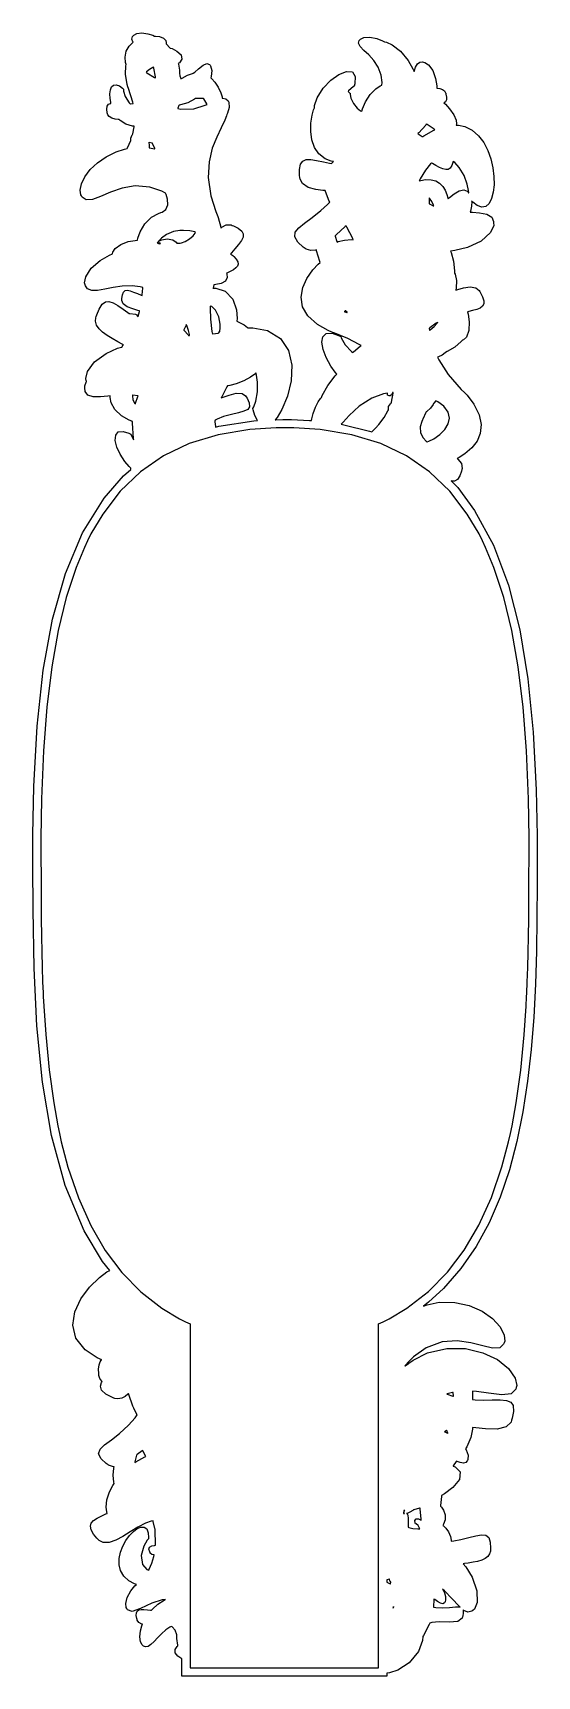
# Model space of a CAD drawing. Extents: x 0 to 98, y 0 to 321.
import ezdxf

# ---------------------------------------------------------------- set-up
doc = ezdxf.new("R2010")
doc.units = 0
doc.layers.get('0').update_dxf_attribs({"linetype": 'CONTINUOUS'})

msp = doc.modelspace()

# ---------------------------------------------------------------- linework, layer by layer
at = {"color": 254}
for p, q in [((20.2709, 320.544), (21.2576, 320.675)), ((21.2576, 320.675), (22.4345, 320.508)), ((18.2356, 317.095), (18.7909, 318.064)), ((18.7909, 318.064), (19.3766, 318.667)), ((19.3132, 319.475), (19.4689, 319.997)), ((19.5158, 318.941), (19.3132, 319.475)), ((19.3766, 318.667), (19.5998, 318.83)), ((19.4689, 319.997), (19.564, 320.102)), ((19.5998, 318.83), (19.5158, 318.941)), ((19.564, 320.102), (19.6977, 320.251)), ((19.6977, 320.251), (20.2709, 320.544)), ((22.4345, 320.508), (23.4046, 320.197)), ((23.4046, 320.197), (23.7133, 320.058)), ((23.7133, 320.058), (23.9682, 320.053)), ((23.9682, 320.053), (24.7358, 319.946)), ((24.7358, 319.946), (25.5213, 319.654)), ((25.5213, 319.654), (25.9733, 319.191)), ((25.9733, 319.191), (26.038, 318.706)), ((26.038, 318.706), (25.9926, 318.566)), ((25.9926, 318.566), (26.0656, 318.5)), ((26.0656, 318.5), (26.7656, 317.781)), ((26.7656, 317.781), (26.8318, 317.702)), ((26.8318, 317.702), (27.1666, 317.594)), ((27.1666, 317.594), (28.1271, 317.118)), ((63.5564, 318.657), (63.6958, 319.188)), ((63.8803, 317.986), (63.5564, 318.657)), ((63.6958, 319.188), (63.8044, 319.308)), ((63.8044, 319.308), (63.9547, 319.476)), ((64.601, 317.24), (63.8803, 317.986)), ((63.9547, 319.476), (64.6218, 319.784)), ((64.6218, 319.784), (65.7793, 319.867)), ((65.7793, 319.867), (67.1477, 319.578)), ((67.1477, 319.578), (68.2569, 319.129)), ((68.2569, 319.129), (68.6029, 318.936)), ((68.6029, 318.936), (69.0051, 318.867)), ((69.0051, 318.867), (70.1601, 318.328)), ((70.1601, 318.328), (71.7585, 317.084)), ((18.0096, 315.918), (18.2356, 317.095)), ((18.0992, 314.861), (18.0096, 315.918)), ((18.1915, 314.525), (18.0992, 314.861)), ((18.124, 314.242), (18.1915, 314.525)), ((28.1271, 317.118), (28.9305, 316.38)), ((28.6012, 314.858), (28.389, 314.702)), ((28.389, 314.702), (28.422, 314.568)), ((28.422, 314.568), (28.597, 313.377)), ((29.0739, 315.553), (28.6012, 314.858)), ((28.9305, 316.38), (29.0739, 315.553)), ((32.3605, 313.68), (33.2273, 314.376)), ((33.2273, 314.376), (33.9549, 314.674)), ((33.9549, 314.674), (34.4758, 314.485)), ((34.4758, 314.485), (34.5819, 314.362)), ((34.5819, 314.362), (34.6949, 314.23)), ((65.5479, 316.364), (64.601, 317.24)), ((66.5469, 315.307), (65.5479, 316.364)), ((67.4275, 314.013), (66.5469, 315.307)), ((71.7585, 317.084), (73.2289, 315.31)), ((73.2289, 315.31), (74.1729, 313.687)), ((74.7021, 313.971), (75.0686, 314.601)), ((75.0686, 314.601), (75.5608, 314.949)), ((75.5608, 314.949), (76.0748, 315.002)), ((76.0748, 315.002), (76.236, 314.967)), ((76.236, 314.967), (76.5044, 314.912)), ((76.5044, 314.912), (77.2432, 314.417)), ((77.2432, 314.417), (78.0426, 313.307)), ((18.0647, 312.586), (18.124, 314.242)), ((18.423, 310.592), (18.0647, 312.586)), ((22.2112, 313.078), (22.1272, 312.97)), ((22.1272, 312.97), (22.2333, 312.879)), ((22.7514, 313.541), (22.2112, 313.078)), ((22.2333, 312.879), (23.7229, 311.977)), ((23.4129, 313.909), (22.7514, 313.541)), ((23.559, 313.967), (23.4129, 313.909)), ((23.6141, 313.812), (23.559, 313.967)), ((23.9172, 312.082), (23.6141, 313.812)), ((23.7229, 311.977), (23.9186, 311.887)), ((23.9186, 311.887), (23.9172, 312.082)), ((28.597, 313.377), (28.597, 312.98)), ((28.597, 312.98), (28.597, 312.8)), ((28.597, 312.8), (28.677, 312.258)), ((28.677, 312.258), (28.8548, 311.781)), ((28.8548, 311.781), (28.9044, 311.7)), ((28.9044, 311.7), (29.1207, 311.85)), ((29.1207, 311.85), (30.1597, 312.416)), ((30.1597, 312.416), (31.134, 312.76)), ((31.134, 312.76), (31.3187, 312.797)), ((31.3187, 312.797), (31.5847, 313.009)), ((31.5847, 313.009), (32.3605, 313.68)), ((34.6949, 314.23), (34.9512, 313.318)), ((34.8216, 312.16), (34.7417, 311.905)), ((34.7417, 311.905), (34.9595, 311.72)), ((34.9512, 313.318), (34.8216, 312.16)), ((34.9595, 311.72), (35.5353, 311.07)), ((35.5353, 311.07), (36.1749, 310.079)), ((56.6579, 309.875), (58.141, 311.433)), ((58.141, 311.433), (59.7366, 312.569)), ((59.7366, 312.569), (61.2165, 313.152)), ((61.2165, 313.152), (62.3563, 313.052)), ((62.3563, 313.052), (62.9281, 312.134)), ((62.9281, 312.134), (62.8357, 310.712)), ((68.0145, 312.429), (67.4275, 314.013)), ((68.1743, 310.976), (68.0145, 312.429)), ((74.1729, 313.687), (74.41, 313.112)), ((74.41, 313.112), (74.4721, 313.33)), ((74.4721, 313.33), (74.7021, 313.971)), ((78.0426, 313.307), (78.5883, 311.759)), ((78.5883, 311.759), (78.8169, 310.366)), ((15.0317, 308.763), (15.1267, 309.527)), ((15.073, 307.874), (15.0317, 308.763)), ((15.1915, 307.151), (15.073, 307.874)), ((15.1267, 309.527), (15.3583, 310.115)), ((15.3583, 310.115), (15.7275, 310.476)), ((15.7275, 310.476), (16.236, 310.559)), ((16.236, 310.559), (16.8851, 310.308)), ((16.8851, 310.308), (17.4942, 309.852)), ((17.4942, 309.852), (17.6747, 309.675)), ((17.6747, 309.675), (17.6747, 309.316)), ((17.6747, 309.316), (18.044, 308.234)), ((18.044, 308.234), (18.8075, 307.038)), ((18.5663, 310.139), (18.423, 310.592)), ((18.6848, 309.848), (18.5663, 310.139)), ((19.5213, 307.121), (18.6848, 309.848)), ((31.7472, 307.89), (31.5171, 307.724)), ((31.885, 307.895), (31.7472, 307.89)), ((33.1735, 307.867), (31.885, 307.895)), ((33.292, 307.859), (33.1735, 307.867)), ((33.3637, 307.771), (33.292, 307.859)), ((36.1749, 310.079), (36.6571, 309.002)), ((36.6571, 309.002), (36.9189, 308.18)), ((36.9189, 308.18), (36.981, 307.901)), ((36.981, 307.901), (37.1105, 307.92)), ((37.1105, 307.92), (37.6633, 307.828)), ((54.9921, 306.532), (55.5142, 308.027)), ((55.5142, 308.027), (56.6579, 309.875)), ((61.6066, 309.352), (61.5128, 309.241)), ((61.5128, 309.241), (61.5446, 309.217)), ((61.5446, 309.217), (61.8793, 308.916)), ((62.6043, 310.21), (61.6066, 309.352)), ((61.8793, 308.916), (61.9153, 308.882)), ((61.9153, 308.882), (61.9153, 308.642)), ((61.9153, 308.642), (62.0931, 307.92)), ((62.0931, 307.92), (62.5782, 306.9)), ((62.7063, 310.267), (62.6043, 310.21)), ((62.8357, 310.712), (62.7063, 310.267)), ((64.9249, 307.213), (65.8509, 308.664)), ((65.8509, 308.664), (66.9301, 309.75)), ((66.9301, 309.75), (67.8173, 310.349)), ((67.8173, 310.349), (68.1373, 310.499)), ((68.1373, 310.499), (68.1743, 310.976)), ((78.8169, 310.366), (78.8363, 309.899)), ((78.8363, 309.899), (78.9919, 309.888)), ((78.9919, 309.888), (79.459, 309.815)), ((79.459, 309.815), (79.9772, 309.636)), ((79.9772, 309.636), (80.3617, 309.335)), ((80.3617, 309.335), (80.5561, 309.002)), ((80.5561, 309.002), (80.5864, 308.882)), ((80.5864, 308.882), (80.6319, 308.696)), ((80.6319, 308.696), (80.7226, 308.121)), ((80.7226, 308.121), (80.7036, 307.58)), ((14.4184, 305.773), (14.4804, 306.386)), ((14.5328, 305.074), (14.4184, 305.773)), ((14.4804, 306.386), (14.7629, 306.747)), ((14.5948, 304.847), (14.5328, 305.074)), ((14.632, 304.708), (14.5948, 304.847)), ((14.8869, 304.323), (14.632, 304.708)), ((14.7629, 306.747), (15.1253, 306.895)), ((15.1253, 306.895), (15.2508, 306.914)), ((15.2508, 306.914), (15.1915, 307.151)), ((18.8075, 307.038), (19.0045, 306.838)), ((19.0045, 306.838), (19.05, 306.839)), ((19.05, 306.839), (19.5241, 306.863)), ((19.5737, 306.866), (19.5213, 307.121)), ((19.5241, 306.863), (19.5737, 306.866)), ((28.32, 305.949), (28.3022, 305.889)), ((28.3022, 305.889), (28.8534, 305.769)), ((28.513, 306.518), (28.32, 305.949)), ((28.5337, 306.571), (28.513, 306.518)), ((28.8355, 306.612), (28.5337, 306.571)), ((30.2479, 307.042), (28.8355, 306.612)), ((28.8534, 305.769), (31.3945, 305.865)), ((31.5171, 307.724), (30.2479, 307.042)), ((31.3945, 305.865), (33.6186, 306.539)), ((33.9645, 306.809), (33.3637, 307.771)), ((33.6186, 306.539), (34.0114, 306.709)), ((34.0114, 306.709), (33.9645, 306.809)), ((37.6633, 307.828), (38.0877, 307.439)), ((37.8354, 304.772), (37.8121, 304.482)), ((37.9621, 305.01), (37.8354, 304.772)), ((38.3124, 306.142), (37.9621, 305.01)), ((38.0877, 307.439), (38.1536, 307.308)), ((38.1536, 307.308), (38.2379, 307.139)), ((38.2379, 307.139), (38.3124, 306.142)), ((54.5112, 304.61), (54.8058, 305.679)), ((54.8058, 305.679), (54.9381, 306.021)), ((54.9381, 306.021), (54.9921, 306.532)), ((62.5782, 306.9), (63.2975, 305.992)), ((63.2975, 305.992), (63.9382, 305.477)), ((63.9382, 305.477), (64.1809, 305.365)), ((64.1809, 305.365), (64.3283, 305.839)), ((64.3283, 305.839), (64.9249, 307.213)), ((80.3106, 307.053), (80.2266, 307.021)), ((80.2266, 307.021), (80.5187, 306.748)), ((80.5353, 307.225), (80.3106, 307.053)), ((80.5187, 306.748), (81.3319, 305.853)), ((80.7036, 307.58), (80.5353, 307.225)), ((81.3319, 305.853), (82.138, 304.702)), ((82.138, 304.702), (82.5885, 303.627)), ((15.3886, 304.003), (14.8869, 304.323)), ((16.0583, 303.845), (15.3886, 304.003)), ((16.655, 303.801), (16.0583, 303.845)), ((16.8548, 303.801), (16.655, 303.801)), ((17.0408, 303.6), (16.8548, 303.801)), ((18.146, 302.835), (17.0408, 303.6)), ((19.4758, 302.486), (18.146, 302.835)), ((19.7762, 302.493), (19.4758, 302.486)), ((19.4965, 300.972), (19.7583, 302.347)), ((19.7583, 302.347), (19.7762, 302.493)), ((36.7728, 302.165), (35.8771, 300.352)), ((37.495, 303.627), (36.7728, 302.165)), ((37.8121, 304.482), (37.495, 303.627)), ((54.2315, 301.412), (54.2629, 303.043)), ((54.2629, 303.043), (54.5112, 304.61)), ((76.678, 302.69), (75.3015, 301.198)), ((76.2977, 300.564), (78.2532, 301.663)), ((76.7941, 302.85), (76.678, 302.69)), ((76.9511, 302.77), (76.7941, 302.85)), ((78.3248, 301.85), (76.9511, 302.77)), ((78.2532, 301.663), (78.4394, 301.748)), ((78.4394, 301.748), (78.3248, 301.85)), ((82.5885, 303.627), (82.6795, 302.912)), ((82.6795, 302.912), (82.6325, 302.689)), ((82.6325, 302.689), (83.0545, 302.67)), ((83.0545, 302.67), (84.3111, 302.377)), ((84.3111, 302.377), (85.7582, 301.657)), ((85.7582, 301.657), (86.9819, 300.596)), ((18.4974, 298.209), (19.0927, 299.645)), ((19.0927, 299.645), (19.1478, 299.802)), ((19.1134, 300.048), (19.1148, 300.075)), ((19.1409, 299.821), (19.1134, 300.048)), ((19.1148, 300.075), (19.1175, 300.139)), ((19.1175, 300.139), (19.411, 300.78)), ((19.1478, 299.802), (19.1409, 299.821)), ((19.411, 300.78), (19.4634, 300.842)), ((19.4634, 300.842), (19.4965, 300.972)), ((22.6233, 299.252), (22.6205, 299.247)), ((22.6205, 299.247), (22.6481, 299.193)), ((22.6536, 299.309), (22.6233, 299.252)), ((22.6481, 299.193), (22.728, 298.835)), ((22.6577, 299.314), (22.6536, 299.309)), ((22.7128, 299.304), (22.6577, 299.314)), ((22.7128, 298.355), (22.6949, 298.239)), ((22.6949, 298.239), (22.7886, 298.227)), ((23.2682, 299.172), (22.7128, 299.304)), ((22.728, 298.835), (22.7128, 298.355)), ((23.3233, 299.154), (23.2682, 299.172)), ((23.3577, 299.056), (23.3233, 299.154)), ((23.7849, 298.115), (23.3577, 299.056)), ((35.8771, 300.352), (35.0187, 298.152)), ((54.4558, 299.811), (54.2315, 301.412)), ((54.9727, 298.333), (54.4558, 299.811)), ((55.8214, 297.071), (54.9727, 298.333)), ((75.3015, 301.198), (75.1417, 301.061)), ((75.1417, 301.061), (75.2105, 301.003)), ((75.2105, 301.003), (76.0042, 300.476)), ((76.0042, 300.476), (76.0924, 300.427)), ((76.0924, 300.427), (76.2977, 300.564)), ((86.9819, 300.596), (87.9891, 299.266)), ((87.9891, 299.266), (88.7857, 297.736)), ((11.2117, 293.992), (12.6173, 295.308)), ((12.6173, 295.308), (14.322, 296.481)), ((14.322, 296.481), (16.2774, 297.43)), ((16.2774, 297.43), (17.8869, 297.964)), ((17.8869, 297.964), (18.4368, 298.079)), ((18.4368, 298.079), (18.4974, 298.209)), ((22.7886, 298.227), (23.7381, 298.049)), ((23.7381, 298.049), (23.8345, 298.026)), ((23.8345, 298.026), (23.7849, 298.115)), ((34.4027, 295.533), (34.2401, 292.461)), ((35.0187, 298.152), (34.4027, 295.533)), ((52.0442, 293.995), (52.2305, 295.038)), ((52.2305, 295.038), (52.6658, 295.658)), ((52.6658, 295.658), (53.3439, 295.934)), ((53.3439, 295.934), (54.2533, 295.945)), ((54.2533, 295.945), (55.3875, 295.771)), ((55.3875, 295.771), (56.7394, 295.493)), ((57.041, 296.117), (55.8214, 297.071)), ((56.7394, 295.493), (57.9067, 295.258)), ((58.251, 295.637), (57.041, 296.117)), ((57.9067, 295.258), (58.2979, 295.19)), ((58.6701, 295.564), (58.251, 295.637)), ((58.2979, 295.19), (58.3269, 295.223)), ((58.3269, 295.223), (58.637, 295.534)), ((58.637, 295.534), (58.6701, 295.564)), ((77.6083, 295.089), (76.6106, 293.873)), ((77.8069, 295.268), (77.6083, 295.089)), ((78.0175, 295.155), (77.8069, 295.268)), ((78.65, 294.809), (78.0175, 295.155)), ((82.0014, 295.396), (81.7866, 294.799)), ((82.0526, 295.599), (82.0014, 295.396)), ((82.386, 295.352), (82.0526, 295.599)), ((83.2323, 294.399), (82.386, 295.352)), ((88.7857, 297.736), (89.3794, 296.078)), ((89.3794, 296.078), (89.7763, 294.363)), ((9.48503, 291.24), (10.1506, 292.61)), ((10.1506, 292.61), (11.2117, 293.992)), ((34.2401, 292.461), (34.7404, 288.9)), ((52.0746, 292.83), (52.0442, 293.995)), ((52.1187, 292.446), (52.0746, 292.83)), ((52.1533, 292.137), (52.1187, 292.446)), ((52.6288, 291.251), (52.1533, 292.137)), ((75.6144, 292.195), (75.4172, 291.784)), ((75.4172, 291.784), (75.7163, 291.877)), ((76.6106, 293.873), (75.6144, 292.195)), ((75.7163, 291.877), (76.6519, 292.044)), ((76.6519, 292.044), (77.7201, 292.027)), ((77.7201, 292.027), (78.6296, 291.773)), ((79.3902, 294.419), (78.65, 294.809)), ((80.035, 294.137), (79.3902, 294.419)), ((80.5903, 293.995), (80.035, 294.137)), ((81.0616, 294.035), (80.5903, 293.995)), ((81.4585, 294.291), (81.0616, 294.035)), ((81.7866, 294.799), (81.4585, 294.291)), ((84.165, 292.842), (83.2323, 294.399)), ((84.7947, 291.13), (84.165, 292.842)), ((89.7763, 294.363), (89.9844, 292.66)), ((89.9844, 292.66), (90.0095, 291.039)), ((9.25904, 289.961), (9.48503, 291.24)), ((9.39546, 289.096), (9.25904, 289.961)), ((9.52362, 288.851), (9.39546, 289.096)), ((9.64766, 288.612), (9.52362, 288.851)), ((10.3876, 288.087), (9.64766, 288.612)), ((13.2319, 288.757), (11.6307, 288.155)), ((15.1708, 289.597), (13.2319, 288.757)), ((17.4294, 290.38), (15.1708, 289.597)), ((19.9857, 290.806), (17.4294, 290.38)), ((22.8217, 290.579), (19.9857, 290.806)), ((25.1961, 289.795), (22.8217, 290.579)), ((25.9167, 289.402), (25.1961, 289.795)), ((26.0146, 289.108), (25.9167, 289.402)), ((26.2544, 288.209), (26.0146, 289.108)), ((34.7404, 288.9), (35.6856, 285.804)), ((53.7256, 290.52), (52.6288, 291.251)), ((55.2538, 290.116), (53.7256, 290.52)), ((56.6085, 289.941), (55.2538, 290.116)), ((57.0618, 289.902), (56.6085, 289.941)), ((57.1045, 289.727), (57.0618, 289.902)), ((57.8418, 287.85), (57.1045, 289.727)), ((78.6296, 291.773), (79.3859, 291.321)), ((79.3859, 291.321), (79.998, 290.707)), ((79.998, 290.707), (80.4732, 289.97)), ((80.4732, 289.97), (80.8207, 289.147)), ((80.8207, 289.147), (81.0052, 288.496)), ((81.3319, 288.52), (82.2043, 289.237)), ((82.2043, 289.237), (83.2171, 289.88)), ((83.2171, 289.88), (84.1223, 290.05)), ((84.1223, 290.05), (84.7947, 289.752)), ((85.047, 289.884), (84.7947, 291.13)), ((84.7947, 289.752), (84.9535, 289.589)), ((84.9535, 289.589), (84.963, 289.579)), ((84.963, 289.579), (85.0565, 289.476)), ((85.0664, 289.465), (85.047, 289.884)), ((85.0565, 289.476), (85.0664, 289.465)), ((89.8578, 289.571), (89.5382, 288.326)), ((90.0095, 291.039), (89.8578, 289.571)), ((11.6307, 288.155), (10.3876, 288.087)), ((23.1883, 284.712), (24.4919, 285.452)), ((24.4919, 285.452), (24.959, 285.598)), ((24.959, 285.598), (25.2305, 285.684)), ((25.2305, 285.684), (25.9623, 286.21)), ((25.9623, 286.21), (26.3329, 287.111)), ((26.3329, 287.111), (26.2544, 288.209)), ((35.6856, 285.804), (36.11, 284.818)), ((54.5028, 284.65), (56.1841, 285.981)), ((56.1841, 285.981), (57.5317, 287.209)), ((57.5317, 287.209), (57.948, 287.649)), ((57.948, 287.649), (57.8418, 287.85)), ((77.3299, 287.43), (77.3218, 287.316)), ((77.3218, 287.316), (77.3977, 287.28)), ((77.4277, 288.392), (77.3271, 288.494)), ((77.3271, 288.494), (77.337, 288.411)), ((77.337, 288.411), (77.3299, 287.43)), ((77.3977, 287.28), (78.1611, 286.953)), ((77.8619, 287.774), (77.4277, 288.392)), ((78.19, 287.07), (77.8619, 287.774)), ((78.1611, 286.953), (78.238, 286.923)), ((78.238, 286.923), (78.19, 287.07)), ((81.0052, 288.496), (81.0479, 288.274)), ((81.0479, 288.274), (81.3319, 288.52)), ((85.4244, 285.913), (85.3652, 285.714)), ((85.3652, 285.714), (85.8203, 285.691)), ((85.6149, 286.865), (85.4244, 285.913)), ((85.659, 287.748), (85.6149, 286.865)), ((85.8795, 287.653), (85.6449, 287.911)), ((85.6449, 287.911), (85.659, 287.748)), ((85.8203, 285.691), (87.1844, 285.586)), ((86.7061, 286.985), (85.8795, 287.653)), ((87.6335, 286.633), (86.7061, 286.985)), ((87.1844, 285.586), (88.6146, 285.298)), ((88.4192, 286.788), (87.6335, 286.633)), ((89.0556, 287.375), (88.4192, 286.788)), ((89.5382, 288.326), (89.0556, 287.375)), ((20.9421, 281.853), (21.8584, 283.41)), ((21.8584, 283.41), (23.1883, 284.712)), ((36.11, 284.818), (36.1763, 284.62)), ((36.1763, 284.62), (36.6656, 282.76)), ((36.6656, 282.76), (36.697, 282.586)), ((36.697, 282.586), (36.8625, 282.732)), ((36.8625, 282.732), (37.7321, 283.184)), ((37.7321, 283.184), (38.6803, 283.185)), ((38.6803, 283.185), (38.8856, 283.104)), ((38.8856, 283.104), (39.1859, 282.987)), ((39.1859, 282.987), (40.0597, 282.553)), ((40.0597, 282.553), (40.7705, 282.007)), ((51.2025, 281.759), (51.8844, 282.63)), ((51.8844, 282.63), (53.0271, 283.563)), ((53.0271, 283.563), (54.5028, 284.65)), ((60.9395, 282.871), (59.1704, 281.244)), ((61.1202, 283.02), (60.9395, 282.871)), ((61.2634, 282.788), (61.1202, 283.02)), ((62.4265, 280.534), (61.2634, 282.788)), ((88.6146, 285.298), (89.5615, 284.684)), ((89.9403, 283.114), (89.3078, 281.704)), ((89.5615, 284.684), (89.9185, 283.857)), ((89.9185, 283.857), (89.9266, 283.577)), ((89.9266, 283.577), (89.9403, 283.114)), ((16.0789, 278.61), (17.1387, 279.393)), ((17.1387, 279.393), (18.6256, 279.939)), ((18.6256, 279.939), (19.965, 280.174)), ((19.965, 280.174), (20.4156, 280.197)), ((20.4156, 280.197), (20.5025, 280.62)), ((20.5025, 280.62), (20.9421, 281.853)), ((24.4643, 279.921), (24.2907, 279.677)), ((24.2907, 279.677), (24.2948, 279.676)), ((24.2948, 279.676), (24.3003, 279.678)), ((24.3003, 279.678), (24.3072, 279.676)), ((24.3072, 279.676), (24.3748, 279.649)), ((24.3748, 279.649), (24.3816, 279.647)), ((24.3816, 279.647), (24.3954, 279.643)), ((24.3954, 279.643), (24.5346, 279.593)), ((25.0762, 280.589), (24.4643, 279.921)), ((24.5098, 279.892), (24.5346, 279.928)), ((24.5566, 279.703), (24.5098, 279.892)), ((24.5346, 279.928), (24.6242, 280.069)), ((24.5346, 279.593), (24.5484, 279.587)), ((24.5484, 279.587), (24.5677, 279.582)), ((24.846, 279.604), (24.5566, 279.703)), ((24.5677, 279.582), (24.7702, 279.521)), ((24.6242, 280.069), (25.1699, 280.311)), ((24.7702, 279.521), (24.7909, 279.516)), ((24.7909, 279.516), (24.8019, 279.523)), ((24.8019, 279.523), (24.9163, 279.583)), ((24.9287, 279.589), (24.846, 279.604)), ((24.9163, 279.583), (24.9287, 279.589)), ((26.1056, 281.355), (25.0762, 280.589)), ((25.1699, 280.311), (26.2268, 280.463)), ((27.4354, 281.897), (26.1056, 281.355)), ((26.2268, 280.463), (27.3237, 280.282)), ((27.3237, 280.282), (27.9783, 279.863)), ((28.699, 282.117), (27.4354, 281.897)), ((27.9783, 279.863), (28.0858, 279.663)), ((28.0858, 279.663), (28.1423, 279.663)), ((28.1423, 279.663), (28.7197, 279.637)), ((29.1221, 282.128), (28.699, 282.117)), ((28.7197, 279.637), (28.7776, 279.631)), ((28.7776, 279.631), (29.0256, 279.702)), ((29.0256, 279.702), (29.7505, 279.983)), ((29.4087, 282.137), (29.1221, 282.128)), ((30.6296, 282.068), (29.4087, 282.137)), ((29.7505, 279.983), (30.6048, 280.463)), ((30.6048, 280.463), (31.2856, 281.073)), ((31.586, 281.869), (30.6296, 282.068)), ((31.2856, 281.073), (31.6604, 281.614)), ((31.7404, 281.813), (31.586, 281.869)), ((31.6604, 281.614), (31.7404, 281.813)), ((40.1546, 279.393), (39.431, 278.515)), ((40.7088, 280.158), (40.1546, 279.393)), ((41.0365, 280.833), (40.7088, 280.158)), ((40.7705, 282.007), (41.0767, 281.441)), ((41.0767, 281.441), (41.0365, 280.833)), ((51.1044, 280.861), (51.2025, 281.759)), ((51.7179, 279.841), (51.1044, 280.861)), ((52.783, 278.886), (51.7179, 279.841)), ((59.1704, 281.244), (58.9979, 281.079)), ((58.9979, 281.079), (59.0173, 280.98)), ((59.0173, 280.98), (59.3411, 279.961)), ((59.3411, 279.961), (59.3866, 279.856)), ((59.3866, 279.856), (59.5986, 279.942)), ((59.5986, 279.942), (60.8224, 280.228)), ((60.8224, 280.228), (62.2184, 280.326)), ((62.2184, 280.326), (62.5189, 280.315)), ((62.5189, 280.315), (62.4265, 280.534)), ((87.5192, 280.054), (84.8279, 278.796)), ((89.3078, 281.704), (87.5192, 280.054)), ((11.3578, 274.733), (13.1603, 276.269)), ((13.1603, 276.269), (14.9324, 277.274)), ((14.9324, 277.274), (15.5581, 277.523)), ((15.5581, 277.534), (15.5732, 277.636)), ((15.5581, 277.523), (15.5581, 277.534)), ((15.5732, 277.636), (15.576, 277.646)), ((15.576, 277.646), (15.62, 277.902)), ((15.62, 277.902), (16.0789, 278.61)), ((38.8027, 277.756), (38.5988, 277.498)), ((38.5988, 277.498), (38.6415, 277.483)), ((38.6415, 277.483), (39.0469, 277.216)), ((39.431, 278.515), (38.8027, 277.756)), ((39.0469, 277.216), (39.0853, 277.177)), ((39.0853, 277.177), (39.2395, 277.022)), ((39.2395, 277.022), (39.6709, 276.516)), ((39.6709, 276.516), (39.9948, 275.971)), ((39.9948, 275.971), (40.0801, 275.518)), ((53.1689, 278.61), (52.783, 278.886)), ((53.3439, 278.485), (53.1689, 278.61)), ((54.2396, 278.186), (53.3439, 278.485)), ((55.1586, 278.269), (54.2396, 278.186)), ((55.3462, 278.334), (55.1586, 278.269)), ((55.3847, 278.132), (55.3462, 278.334)), ((55.9978, 276.083), (55.3847, 278.132)), ((55.7057, 275.542), (56.0821, 275.879)), ((56.0821, 275.879), (55.9978, 276.083)), ((82.3419, 278.183), (81.5026, 278.098)), ((81.5026, 278.098), (81.6349, 277.814)), ((81.6349, 277.814), (82.1076, 276.144)), ((82.1076, 276.144), (82.3076, 274.21)), ((84.8279, 278.796), (82.3419, 278.183)), ((10.101, 271.869), (10.3146, 273.088)), ((10.3146, 273.088), (11.3578, 274.733)), ((37.9056, 272.908), (37.568, 272.211)), ((37.9843, 273.858), (37.8008, 273.766)), ((37.8008, 273.766), (37.8672, 273.567)), ((37.8672, 273.567), (37.9056, 272.908)), ((38.5367, 274.132), (37.9843, 273.858)), ((39.1583, 274.464), (38.5367, 274.132)), ((39.6378, 274.791), (39.1583, 274.464)), ((39.9535, 275.134), (39.6378, 274.791)), ((40.0801, 275.518), (39.9535, 275.134)), ((52.699, 270.973), (53.5051, 272.765)), ((53.5051, 272.765), (54.6735, 274.421)), ((54.6735, 274.421), (55.7057, 275.542)), ((82.3076, 274.21), (82.3034, 273.795)), ((82.3034, 273.795), (82.4011, 273.592)), ((82.4011, 273.592), (82.6548, 272.329)), ((10.1989, 271.507), (10.101, 271.869)), ((10.2567, 271.292), (10.1989, 271.507)), ((10.6757, 270.71), (10.2567, 271.292)), ((11.4997, 270.396), (10.6757, 270.71)), ((12.6284, 270.427), (11.4997, 270.396)), ((14.0229, 270.669), (12.6284, 270.427)), ((15.6435, 270.983), (14.0229, 270.669)), ((17.4501, 271.234), (15.6435, 270.983)), ((17.3936, 268.869), (17.497, 269.522)), ((19.4014, 271.286), (17.4501, 271.234)), ((17.497, 269.522), (17.7161, 270.08)), ((17.7161, 270.08), (18.0399, 270.372)), ((18.0399, 270.372), (18.4712, 270.441)), ((18.4712, 270.441), (19.0142, 270.337)), ((19.0142, 270.337), (19.6729, 270.101)), ((20.9572, 271.122), (19.4014, 271.286)), ((19.6729, 270.101), (20.4487, 269.783)), ((20.4487, 269.783), (21.1198, 269.511)), ((21.4602, 271.002), (20.9572, 271.122)), ((21.1198, 269.511), (21.3458, 269.426)), ((21.3458, 269.426), (21.3582, 269.553)), ((21.3582, 269.553), (21.4533, 270.867)), ((21.4533, 270.867), (21.4602, 271.002)), ((35.1607, 270.886), (35.1455, 270.826)), ((35.1455, 270.826), (35.7382, 270.845)), ((35.3261, 271.478), (35.1607, 270.886)), ((35.3441, 271.534), (35.3261, 271.478)), ((35.6912, 271.544), (35.3441, 271.534)), ((36.733, 271.734), (35.6912, 271.544)), ((35.7382, 270.845), (37.5363, 270.275)), ((37.568, 272.211), (36.733, 271.734)), ((37.5363, 270.275), (39.0275, 268.726)), ((52.3752, 269.112), (52.699, 270.973)), ((82.5885, 270.826), (82.5281, 270.499)), ((82.5281, 270.499), (82.532, 270.495)), ((82.532, 270.495), (82.5817, 270.451)), ((82.5817, 270.451), (82.587, 270.445)), ((82.587, 270.445), (82.9455, 270.572)), ((82.6548, 272.329), (82.5885, 270.826)), ((82.9455, 270.572), (84.0398, 270.904)), ((84.0398, 270.904), (85.3447, 271.115)), ((85.3447, 271.115), (86.432, 270.931)), ((86.432, 270.931), (87.0991, 270.422)), ((87.0991, 270.422), (87.2338, 270.199)), ((87.2338, 270.199), (87.3827, 269.952)), ((87.3827, 269.952), (87.7757, 269.179)), ((12.4864, 265.678), (12.9287, 266.77)), ((12.9287, 266.77), (13.5158, 267.707)), ((13.5158, 267.707), (14.1525, 268.178)), ((14.1525, 268.178), (14.8594, 268.252)), ((14.8594, 268.252), (15.6573, 267.993)), ((15.6573, 267.993), (16.5681, 267.468)), ((16.5681, 267.468), (17.6127, 266.743)), ((17.3661, 268.447), (17.3798, 268.65)), ((17.6334, 267.818), (17.3661, 268.447)), ((17.3798, 268.65), (17.3936, 268.869)), ((17.6127, 266.743), (18.5112, 266.096)), ((18.4092, 267.231), (17.6334, 267.818)), ((19.5337, 266.796), (18.4092, 267.231)), ((20.5093, 266.514), (19.5337, 266.796)), ((20.8359, 266.422), (20.5093, 266.514)), ((20.5493, 265.37), (20.8111, 266.324)), ((20.8111, 266.324), (20.8359, 266.422)), ((34.6329, 267.359), (34.6122, 266.956)), ((34.6122, 266.956), (34.6659, 264.79)), ((34.9181, 267.25), (34.6329, 267.359)), ((35.6401, 266.563), (34.9181, 267.25)), ((36.3044, 265.287), (35.6401, 266.563)), ((39.0275, 268.726), (39.7454, 266.619)), ((39.7454, 266.619), (39.8734, 264.938)), ((52.6577, 267.244), (52.3752, 269.112)), ((53.6663, 265.438), (52.6577, 267.244)), ((60.8087, 266.277), (60.7949, 266.262)), ((60.7949, 266.262), (60.839, 266.248)), ((60.9618, 266.426), (60.8087, 266.277)), ((60.839, 266.248), (61.3117, 266.13)), ((60.9769, 266.441), (60.9618, 266.426)), ((61.0097, 266.415), (60.9769, 266.441)), ((61.3311, 266.148), (61.0097, 266.415)), ((85.1048, 266.303), (84.8596, 266.247)), ((84.8596, 266.247), (84.9753, 265.77)), ((85.8407, 266.474), (85.1048, 266.303)), ((86.6704, 266.703), (85.8407, 266.474)), ((87.3263, 266.972), (86.6704, 266.703)), ((87.7866, 267.316), (87.3263, 266.972)), ((87.7757, 269.179), (88.0332, 268.384)), ((88.0304, 267.775), (87.7866, 267.316)), ((88.0332, 268.384), (88.0304, 267.775)), ((12.2508, 264.424), (12.3031, 265.095)), ((12.452, 263.63), (12.2508, 264.424)), ((12.3031, 265.095), (12.3693, 265.303)), ((12.3693, 265.303), (12.4864, 265.678)), ((12.9246, 262.906), (12.452, 263.63)), ((18.5112, 266.096), (18.813, 265.884)), ((18.813, 265.884), (18.9039, 265.89)), ((18.9039, 265.89), (20.0532, 265.755)), ((20.0532, 265.755), (20.1924, 265.72)), ((20.1924, 265.72), (20.2144, 265.683)), ((20.2144, 265.683), (20.4887, 265.315)), ((20.4887, 265.315), (20.5218, 265.278)), ((20.5218, 265.278), (20.5493, 265.37)), ((29.8993, 263.65), (29.4983, 262.746)), ((29.9489, 263.743), (29.8993, 263.65)), ((30.0481, 263.543), (29.9489, 263.743)), ((30.405, 262.618), (30.0481, 263.543)), ((34.6659, 264.79), (34.9512, 262.416)), ((36.5898, 263.857), (36.3044, 265.287)), ((36.5594, 262.892), (36.5898, 263.857)), ((39.8734, 264.938), (39.8226, 264.386)), ((39.8226, 264.386), (39.8336, 264.384)), ((39.8336, 264.384), (39.9478, 264.341)), ((39.9478, 264.341), (39.9602, 264.335)), ((39.9602, 264.335), (40.2223, 264.229)), ((40.2223, 264.229), (41.2351, 263.711)), ((41.2351, 263.711), (41.8814, 263.198)), ((41.8814, 263.198), (41.9612, 263.094)), ((41.9612, 263.094), (42.9094, 263.122)), ((42.9094, 263.122), (45.7757, 262.596)), ((55.5255, 263.756), (53.6663, 265.438)), ((57.6199, 262.566), (55.5255, 263.756)), ((61.3117, 266.13), (61.3625, 266.12)), ((61.3625, 266.12), (61.3311, 266.148)), ((77.4982, 263.095), (77.3673, 263.015)), ((77.3673, 263.015), (77.3698, 262.982)), ((77.3698, 262.982), (77.41, 262.65)), ((78.7178, 263.995), (77.4982, 263.095)), ((77.5751, 262.728), (78.3071, 263.351)), ((78.3071, 263.351), (78.9065, 264.043)), ((78.8307, 264.093), (78.7178, 263.995)), ((78.8444, 264.101), (78.8307, 264.093)), ((78.9862, 264.182), (78.8444, 264.101)), ((78.9065, 264.043), (79.0014, 264.189)), ((79.0014, 264.189), (78.9862, 264.182)), ((84.9753, 265.77), (85.1546, 264.293)), ((85.1546, 264.293), (85.0731, 262.567)), ((13.6219, 262.238), (12.9246, 262.906)), ((14.4928, 261.608), (13.6219, 262.238)), ((15.4947, 261.003), (14.4928, 261.608)), ((16.5751, 260.408), (15.4947, 261.003)), ((17.4115, 259.957), (16.5751, 260.408)), ((17.3413, 259.373), (17.6582, 259.764)), ((17.6899, 259.804), (17.4115, 259.957)), ((17.6582, 259.764), (17.6899, 259.804)), ((29.4983, 262.746), (29.4666, 262.658)), ((29.4666, 262.658), (29.5424, 262.567)), ((29.5424, 262.567), (30.3223, 261.727)), ((30.3223, 261.727), (30.4023, 261.65)), ((30.4023, 261.65), (30.4175, 261.65)), ((30.5842, 261.794), (30.405, 262.618)), ((30.4175, 261.65), (30.58, 261.644)), ((30.58, 261.644), (30.5966, 261.643)), ((30.5966, 261.643), (30.5842, 261.794)), ((34.9512, 262.416), (35.0477, 261.907)), ((35.0477, 261.907), (35.1469, 261.922)), ((35.1469, 261.922), (36.1625, 262.094)), ((36.1625, 262.094), (36.2659, 262.114)), ((36.2659, 262.114), (36.2878, 262.146)), ((36.2878, 262.146), (36.5069, 262.454)), ((36.467, 262.598), (36.5594, 262.892)), ((36.4712, 262.588), (36.467, 262.598)), ((36.5234, 262.493), (36.4712, 262.588)), ((36.5069, 262.454), (36.5291, 262.483)), ((36.5291, 262.483), (36.5234, 262.493)), ((45.7757, 262.596), (48.3665, 261.025)), ((48.3665, 261.025), (49.8934, 258.67)), ((56.4293, 260.291), (56.6127, 261.377)), ((56.6568, 258.887), (56.4293, 260.291)), ((56.6127, 261.377), (57.252, 262.013)), ((57.252, 262.013), (58.3918, 262.073)), ((58.3572, 262.263), (57.6199, 262.566)), ((58.9305, 262.081), (58.3572, 262.263)), ((58.3918, 262.073), (59.6815, 261.63)), ((61.4938, 261.053), (58.9305, 262.081)), ((59.6815, 261.63), (60.0784, 261.419)), ((60.0784, 261.419), (60.1624, 261.159)), ((60.1624, 261.159), (60.9794, 259.801)), ((60.9794, 259.801), (62.1979, 258.527)), ((63.6764, 259.892), (61.4938, 261.053)), ((64.0609, 259.643), (63.6764, 259.892)), ((77.41, 262.65), (77.4153, 262.616)), ((77.4153, 262.616), (77.5751, 262.728)), ((83.6207, 260.478), (82.3627, 259.366)), ((83.8274, 260.733), (83.6207, 260.478)), ((84.0422, 260.766), (83.8274, 260.733)), ((84.6268, 261.304), (84.0422, 260.766)), ((85.0731, 262.567), (84.6268, 261.304)), ((12.022, 256.468), (14.3233, 258.126)), ((14.3233, 258.126), (16.5378, 259.121)), ((16.5378, 259.121), (17.3095, 259.334)), ((17.3095, 259.334), (17.3413, 259.373)), ((49.8934, 258.67), (50.5217, 255.816)), ((57.252, 257.298), (56.6568, 258.887)), ((58.1671, 255.652), (57.252, 257.298)), ((62.1979, 258.527), (62.4815, 258.308)), ((62.4815, 258.308), (62.5948, 258.429)), ((62.5948, 258.429), (63.912, 259.544)), ((63.912, 259.544), (64.0609, 259.643)), ((79.1422, 257.437), (78.9672, 257.386)), ((78.9672, 257.386), (79.2289, 256.84)), ((79.8985, 257.774), (79.1422, 257.437)), ((79.2289, 256.84), (81.0398, 254.017)), ((80.4693, 258.224), (79.8985, 257.774)), ((80.5519, 258.329), (80.4693, 258.224)), ((80.8729, 258.475), (80.5519, 258.329)), ((82.3627, 259.366), (80.8729, 258.475)), ((10.3188, 253.203), (10.6426, 254.609)), ((10.6426, 254.609), (12.022, 256.468)), ((42.496, 253.501), (41.2006, 252.776)), ((43.2925, 254.103), (42.496, 253.501)), ((43.5254, 254.335), (43.2925, 254.103)), ((43.6605, 253.898), (43.5254, 254.335)), ((43.8672, 252.524), (43.6605, 253.898)), ((50.5217, 255.816), (50.4102, 252.754)), ((57.5691, 251.875), (59.0173, 253.734)), ((59.0338, 254.45), (58.1671, 255.652)), ((59.0173, 253.734), (59.3591, 254.081)), ((59.3591, 254.081), (59.0338, 254.45)), ((81.0398, 254.017), (83.6277, 251.098)), ((10.1506, 251.073), (10.1727, 251.789)), ((10.1782, 250.933), (10.1506, 251.073)), ((10.1727, 251.789), (10.3904, 252.519)), ((10.2264, 250.679), (10.1782, 250.933)), ((10.7115, 249.979), (10.2264, 250.679)), ((10.4262, 252.79), (10.3188, 253.203)), ((10.3904, 252.519), (10.4621, 252.665)), ((10.429, 252.78), (10.4262, 252.79)), ((10.4579, 252.676), (10.429, 252.78)), ((10.4621, 252.665), (10.4579, 252.676)), ((37.889, 251.605), (36.8723, 249.681)), ((37.9995, 251.779), (37.889, 251.605)), ((38.4253, 251.856), (37.9995, 251.779)), ((38.2958, 250.005), (39.6804, 250.358)), ((39.6861, 252.191), (38.4253, 251.856)), ((39.6804, 250.358), (40.8369, 250.317)), ((41.2006, 252.776), (39.6861, 252.191)), ((40.8369, 250.317), (41.5339, 249.876)), ((43.5391, 248.834), (43.8616, 250.624)), ((43.8616, 250.624), (43.8672, 252.524)), ((50.4102, 252.754), (49.7223, 249.768)), ((56.472, 249.932), (57.5691, 251.875)), ((68.4555, 250.263), (66.161, 249.418)), ((69.2464, 250.391), (68.4555, 250.263)), ((69.2161, 250.297), (69.2464, 250.391)), ((69.2245, 249.968), (69.2161, 250.297)), ((70.1657, 250.412), (69.9671, 250.026)), ((69.9781, 248.584), (70.3185, 250.348)), ((70.2014, 250.508), (70.1657, 250.412)), ((70.2123, 250.509), (70.2014, 250.508)), ((70.3213, 250.519), (70.2123, 250.509)), ((70.3185, 250.348), (70.3322, 250.519)), ((70.3322, 250.519), (70.3213, 250.519)), ((83.6277, 251.098), (84.2793, 250.504)), ((84.2793, 250.504), (84.7686, 249.978)), ((11.7547, 249.619), (10.7115, 249.979)), ((13.2292, 249.645), (11.7547, 249.619)), ((14.6017, 249.8), (13.2292, 249.645)), ((15.0592, 249.852), (14.6017, 249.8)), ((15.0564, 249.517), (15.0592, 249.852)), ((15.2742, 248.507), (15.0564, 249.517)), ((16.0018, 247.198), (15.2742, 248.507)), ((17.3233, 245.97), (16.0018, 247.198)), ((19.4483, 249.986), (19.4345, 249.82)), ((19.4345, 249.82), (19.5406, 249.042)), ((19.5392, 249.978), (19.4483, 249.986)), ((20.457, 249.849), (19.5392, 249.978)), ((19.5406, 249.042), (19.903, 248.366)), ((19.903, 248.366), (20.0188, 248.252)), ((20.0188, 248.252), (20.0546, 248.384)), ((20.0546, 248.384), (20.4983, 249.701)), ((20.5507, 249.832), (20.457, 249.849)), ((20.4983, 249.701), (20.5507, 249.832)), ((36.8723, 249.681), (36.7813, 249.468)), ((36.7813, 249.468), (37.1588, 249.604)), ((37.1588, 249.604), (38.2958, 250.005)), ((41.9379, 247.177), (41.184, 246.823)), ((41.5339, 249.876), (41.6624, 249.665)), ((41.6624, 249.665), (41.8303, 249.389)), ((41.8303, 249.389), (42.2356, 248.499)), ((42.3086, 247.702), (41.9379, 247.177)), ((42.2356, 248.499), (42.3086, 247.702)), ((42.9313, 247.351), (43.1313, 247.693)), ((42.992, 247.089), (42.9313, 247.351)), ((43.3419, 245.981), (42.992, 247.089)), ((43.1313, 247.693), (43.5391, 248.834)), ((48.6212, 247.147), (47.6677, 245.613)), ((49.7223, 249.768), (48.6212, 247.147)), ((54.7123, 246.378), (55.1575, 247.622)), ((55.1575, 247.622), (55.6976, 248.695)), ((55.6976, 248.695), (56.1344, 249.348)), ((56.1344, 249.348), (56.3065, 249.542)), ((56.3065, 249.542), (56.472, 249.932)), ((63.6997, 247.851), (61.7361, 246.031)), ((66.161, 249.418), (63.6997, 247.851)), ((69.5494, 249.83), (69.2245, 249.968)), ((69.3113, 246.885), (69.4313, 247.14)), ((69.3953, 247.234), (69.4337, 247.741)), ((69.4313, 247.14), (69.3953, 247.234)), ((69.4337, 247.741), (69.795, 248.288)), ((69.6584, 249.83), (69.5494, 249.83)), ((69.7177, 249.832), (69.6584, 249.83)), ((69.9671, 250.026), (69.7177, 249.832)), ((69.795, 248.288), (69.9216, 248.402)), ((69.9216, 248.402), (69.9781, 248.584)), ((77.5959, 247.417), (76.9013, 246.816)), ((78.1417, 248.164), (77.5959, 247.417)), ((78.2242, 248.336), (78.1417, 248.164)), ((78.2327, 248.345), (78.2242, 248.336)), ((78.3153, 248.42), (78.2327, 248.345)), ((78.3237, 248.427), (78.3153, 248.42)), ((78.3579, 248.463), (78.3237, 248.427)), ((78.6045, 248.815), (78.3579, 248.463)), ((78.6197, 248.85), (78.6045, 248.815)), ((79.043, 248.641), (78.6197, 248.85)), ((80.2128, 247.806), (79.043, 248.641)), ((81.081, 246.678), (80.2128, 247.806)), ((84.7686, 249.978), (86.0683, 248.238)), ((86.0683, 248.238), (87.1153, 246.149)), ((18.8047, 245.094), (17.3233, 245.97)), ((19.3284, 244.868), (18.8047, 245.094)), ((19.3408, 244.864), (19.3284, 244.868)), ((19.462, 244.822), (19.3408, 244.864)), ((19.4607, 244.513), (19.4744, 244.818)), ((19.6577, 241.534), (19.4607, 244.513)), ((19.4744, 244.818), (19.462, 244.822)), ((35.523, 244.913), (35.5205, 244.894)), ((35.5205, 244.894), (35.5286, 244.802)), ((35.5505, 245.1), (35.523, 244.913)), ((35.5286, 244.802), (35.6387, 243.852)), ((35.5533, 245.118), (35.5505, 245.1)), ((35.9615, 245.311), (35.5533, 245.118)), ((35.6387, 243.852), (35.6528, 243.754)), ((35.6528, 243.754), (36.2906, 243.905)), ((37.2332, 245.788), (35.9615, 245.311)), ((36.2906, 243.905), (43.1119, 244.943)), ((38.7724, 246.229), (37.2332, 245.788)), ((40.1091, 246.541), (38.7724, 246.229)), ((41.184, 246.823), (40.1091, 246.541)), ((43.1119, 244.943), (43.8397, 245)), ((43.7501, 245.134), (43.3419, 245.981)), ((43.8397, 245), (43.7501, 245.134)), ((47.6677, 245.613), (47.268, 245.178)), ((47.268, 245.178), (47.4278, 245.182)), ((47.4278, 245.182), (48.7659, 245.203)), ((48.7659, 245.203), (49.2125, 245.203)), ((49.2125, 245.203), (50.5051, 245.203)), ((50.5051, 245.203), (53.9708, 245.047)), ((53.9708, 245.047), (54.387, 245.015)), ((54.387, 245.015), (54.4491, 245.36)), ((54.4491, 245.36), (54.7123, 246.378)), ((60.5413, 244.73), (60.143, 244.297)), ((60.143, 244.297), (60.6707, 244.203)), ((61.7361, 246.031), (60.5413, 244.73)), ((60.6707, 244.203), (65.6731, 242.971)), ((66.2383, 242.907), (67.1918, 243.885)), ((67.1918, 243.885), (67.2924, 243.994)), ((67.2924, 243.994), (67.5337, 244.262)), ((67.5337, 244.262), (68.5437, 245.584)), ((68.5437, 245.584), (69.3113, 246.885)), ((75.9008, 244.814), (75.5936, 243.765)), ((75.5936, 243.765), (75.6528, 242.619)), ((76.0663, 245.131), (75.9008, 244.814)), ((76.134, 245.263), (76.0663, 245.131)), ((76.7002, 246.585), (76.134, 245.263)), ((76.7457, 246.717), (76.7002, 246.585)), ((76.9013, 246.816), (76.7457, 246.717)), ((80.385, 243.279), (81.0602, 244.367)), ((81.0602, 244.367), (81.3276, 245.517)), ((81.3276, 245.517), (81.081, 246.678)), ((87.1153, 246.149), (87.5083, 244.244)), ((87.5083, 244.244), (87.3372, 242.524)), ((16.0914, 241.133), (16.1644, 242.161)), ((16.3945, 239.846), (16.0914, 241.133)), ((16.1644, 242.161), (16.6605, 242.799)), ((16.6605, 242.799), (17.6251, 242.916)), ((17.6251, 242.916), (18.7565, 242.561)), ((18.7565, 242.561), (19.1024, 242.382)), ((19.1024, 242.382), (19.1313, 242.291)), ((19.1313, 242.291), (19.6384, 241.341)), ((19.6384, 241.341), (19.7087, 241.246)), ((19.7087, 241.246), (19.6577, 241.534)), ((30.5373, 240.53), (25.4992, 238.124)), ((36.1527, 242.245), (30.5373, 240.53)), ((42.3704, 243.273), (36.1527, 242.245)), ((47.5008, 243.615), (42.3704, 243.273)), ((49.2125, 243.615), (47.5008, 243.615)), ((50.9228, 243.615), (49.2125, 243.615)), ((56.0532, 243.273), (50.9228, 243.615)), ((62.2709, 242.245), (56.0532, 243.273)), ((67.8864, 240.53), (62.2709, 242.245)), ((65.6731, 242.971), (66.1472, 242.82)), ((66.1472, 242.82), (66.2383, 242.907)), ((72.9245, 238.124), (67.8864, 240.53)), ((75.6528, 242.619), (76.1478, 241.656)), ((76.1478, 241.656), (76.7486, 241.019)), ((76.7486, 241.019), (76.9758, 240.841)), ((76.9758, 240.841), (77.301, 240.972)), ((77.301, 240.972), (78.2366, 241.468)), ((78.2366, 241.468), (79.4096, 242.296)), ((79.4096, 242.296), (80.385, 243.279)), ((86.6909, 240.997), (85.6576, 239.666)), ((87.3372, 242.524), (86.6909, 240.997)), ((17.0312, 238.432), (16.3945, 239.846)), ((17.9558, 237.021), (17.0312, 238.432)), ((25.4992, 238.124), (21.0165, 235.026)), ((77.4072, 235.026), (72.9245, 238.124)), ((83.1825, 237.815), (82.7842, 237.612)), ((82.7842, 237.612), (82.973, 237.466)), ((82.973, 237.466), (83.633, 236.649)), ((84.3248, 238.536), (83.1825, 237.815)), ((85.6576, 239.666), (84.3248, 238.536)), ((13.8906, 229.864), (17.6664, 234.226)), ((21.0165, 235.026), (17.0684, 231.233)), ((17.6664, 234.226), (19.0996, 235.481)), ((18.8061, 236.034), (17.9558, 237.021)), ((19.1244, 235.744), (18.8061, 236.034)), ((19.0996, 235.547), (19.1203, 235.723)), ((19.0996, 235.481), (19.0996, 235.547)), ((19.1203, 235.723), (19.1244, 235.744)), ((81.3551, 231.233), (77.4072, 235.026)), ((83.3381, 234.221), (82.8668, 233.488)), ((83.6662, 235.146), (83.3381, 234.221)), ((83.633, 236.649), (83.8013, 235.683)), ((83.7463, 235.461), (83.6662, 235.146)), ((83.8013, 235.683), (83.7463, 235.461)), ((17.0684, 231.233), (13.6302, 226.744)), ((84.7933, 226.744), (81.3551, 231.233)), ((81.8113, 233.2), (81.6585, 233.245)), ((81.6585, 233.245), (82.9208, 231.925)), ((82.3129, 233.189), (81.8113, 233.2)), ((82.8668, 233.488), (82.3129, 233.189)), ((82.9208, 231.925), (86.2087, 227.481)), ((9.66833, 223.08), (13.8906, 229.864)), ((13.6302, 226.744), (11.3357, 222.892)), ((87.0878, 222.892), (84.7933, 226.744)), ((86.2087, 227.481), (89.9061, 220.687)), ((6.34037, 215.185), (9.66833, 223.08)), ((10.6812, 221.554), (10.0542, 220.277)), ((11.3357, 222.892), (10.6812, 221.554)), ((87.744, 221.554), (87.0878, 222.892)), ((88.3694, 220.277), (87.744, 221.554)), ((10.0542, 220.277), (8.43082, 216.319)), ((89.9929, 216.319), (88.3694, 220.277)), ((89.9061, 220.687), (92.8261, 212.914)), ((3.81854, 206.235), (6.34037, 215.185)), ((8.43082, 216.319), (6.52776, 210.498)), ((91.8958, 210.498), (89.9929, 216.319)), ((92.8261, 212.914), (95.0447, 204.207)), ((6.52776, 210.498), (4.95681, 204.053)), ((93.4667, 204.053), (91.8958, 210.498)), ((2.01331, 196.285), (3.81854, 206.235)), ((4.95681, 204.053), (3.70554, 196.94)), ((94.7194, 196.94), (93.4667, 204.053)), ((95.0447, 204.207), (96.6378, 194.615)), ((0.83509, 185.393), (2.01331, 196.285)), ((3.70554, 196.94), (2.75608, 189.119)), ((95.6677, 189.119), (94.7194, 196.94)), ((96.6378, 194.615), (97.681, 184.185)), ((2.75608, 189.119), (2.09737, 180.549)), ((96.3263, 180.549), (95.6677, 189.119)), ((0.19293, 173.612), (0.83509, 185.393)), ((97.681, 184.185), (98.2514, 172.964)), ((2.09737, 180.549), (1.71152, 171.19)), ((96.7123, 171.19), (96.3263, 180.549)), ((0, 164.153), (0.19293, 173.612)), ((1.71152, 171.19), (1.5875, 163.547)), ((96.8375, 163.547), (96.7123, 171.19)), ((98.2514, 172.964), (98.425, 163.991)), ((0, 160.999), (0, 164.153)), ((1.5875, 163.547), (1.5875, 160.999)), ((96.8375, 160.999), (96.8375, 163.547)), ((98.425, 163.991), (98.425, 160.999)), ((0, 158.152), (0, 160.999)), ((1.5875, 160.999), (1.5875, 159.756)), ((96.8375, 159.75), (96.8375, 160.999)), ((98.425, 160.999), (98.425, 159.378)), ((0.02894, 149.608), (0, 158.152)), ((1.5875, 159.756), (1.59026, 156.023)), ((96.8333, 156.005), (96.8375, 159.75)), ((98.425, 159.378), (98.4194, 154.515)), ((1.59026, 156.023), (1.60404, 151.671)), ((96.8181, 151.641), (96.8333, 156.005)), ((98.4194, 154.515), (98.3809, 148.001)), ((1.60404, 151.671), (1.63022, 147.836)), ((96.792, 147.794), (96.8181, 151.641)), ((0.23427, 138.17), (0.02894, 149.608)), ((1.63022, 147.836), (1.67156, 144.409)), ((96.7507, 144.362), (96.792, 147.794)), ((98.3809, 148.001), (98.2775, 141.49)), ((1.67156, 144.409), (1.73082, 141.283)), ((96.6914, 141.232), (96.7507, 144.362)), ((1.73082, 141.283), (1.81074, 138.35)), ((96.6114, 138.297), (96.6914, 141.232)), ((98.2775, 141.49), (98.0779, 135.015)), ((0.78961, 126.877), (0.23427, 138.17)), ((1.81074, 138.35), (1.91272, 135.501)), ((96.508, 135.449), (96.6114, 138.297)), ((1.91272, 135.501), (2.00504, 133.346)), ((96.4145, 133.296), (96.508, 135.449)), ((98.0779, 135.015), (97.747, 128.608)), ((2.00504, 133.346), (2.04088, 132.628)), ((2.04088, 132.628), (2.13045, 130.768)), ((96.2889, 130.722), (96.3799, 132.578)), ((96.3799, 132.578), (96.4145, 133.296)), ((2.13045, 130.768), (2.50803, 125.191)), ((95.9072, 125.155), (96.2889, 130.722)), ((97.747, 128.608), (97.2538, 122.304)), ((1.87413, 115.914), (0.78961, 126.877)), ((2.50803, 125.191), (3.17638, 118.295)), ((95.232, 118.276), (95.9072, 125.155)), ((97.2538, 122.304), (96.5648, 116.134)), ((3.66007, 105.472), (1.87413, 115.914)), ((3.17638, 118.295), (4.0652, 111.887)), ((94.3363, 111.884), (95.232, 118.276)), ((96.5648, 116.134), (95.6483, 110.134)), ((4.0652, 111.887), (4.86862, 107.396)), ((93.526, 107.406), (94.3363, 111.884)), ((95.6483, 110.134), (94.4714, 104.337)), ((4.86862, 107.396), (5.18968, 105.909)), ((5.18968, 105.909), (5.54524, 104.258)), ((92.8441, 104.279), (93.2035, 105.924)), ((93.2035, 105.924), (93.526, 107.406)), ((6.3252, 95.7379), (3.66007, 105.472)), ((5.54524, 104.258), (6.84611, 99.351)), ((91.5321, 99.3923), (92.8441, 104.279)), ((94.4714, 104.337), (93.0025, 98.7721)), ((6.84611, 99.351), (8.87596, 93.3581)), ((89.4856, 93.4187), (91.5321, 99.3923)), ((93.0025, 98.7721), (91.2082, 93.478)), ((10.0432, 86.899), (6.3252, 95.7379)), ((8.87596, 93.3581), (11.293, 87.927)), ((87.0465, 88.0001), (89.4856, 93.4187)), ((91.2082, 93.478), (89.0556, 88.4837)), ((13.5778, 80.9445), (10.0432, 86.899)), ((11.293, 87.927), (14.1152, 83.0584)), ((84.1982, 83.1342), (87.0465, 88.0001)), ((89.0556, 88.4837), (86.5131, 83.8246)), ((86.5131, 83.8246), (83.5477, 79.5334)), ((14.9931, 79.1464), (13.5778, 80.9445)), ((14.1152, 83.0584), (17.3605, 78.7481)), ((80.9226, 78.8211), (84.1982, 83.1342)), ((11.0464, 75.897), (12.9963, 77.7931)), ((12.9963, 77.7931), (14.4639, 78.8652)), ((14.4639, 78.8652), (14.9931, 79.1464)), ((17.3605, 78.7481), (21.044, 74.997)), ((77.2019, 75.0549), (80.9226, 78.8211)), ((83.5477, 79.5334), (80.1261, 75.6433)), ((9.37479, 73.6134), (11.0464, 75.897)), ((21.044, 74.997), (25.185, 71.8012)), ((73.0194, 71.8358), (77.2019, 75.0549)), ((80.1261, 75.6433), (77.246, 72.9837)), ((7.81209, 68.4939), (8.22, 71.0942)), ((8.22, 71.0942), (9.37479, 73.6134)), ((25.185, 71.8012), (28.6067, 69.741)), ((69.5607, 69.7495), (73.0194, 71.8358)), ((77.246, 72.9837), (76.218, 72.1857)), ((76.218, 72.1857), (76.9553, 72.4726)), ((76.9553, 72.4726), (79.3157, 72.9492)), ((79.3157, 72.9492), (82.3419, 72.9396)), ((82.3419, 72.9396), (85.1697, 72.3071)), ((85.1697, 72.3071), (87.6748, 71.2004)), ((87.6748, 71.2004), (89.7322, 69.7699)), ((8.38951, 65.9652), (7.81209, 68.4939)), ((28.6067, 69.741), (29.7987, 69.161)), ((29.7987, 69.161), (30.6917, 68.7268)), ((30.6917, 68.7268), (30.6917, 1.5875)), ((67.4688, 68.7243), (68.3578, 69.1596)), ((67.4688, 1.5875), (67.4688, 68.7243)), ((68.3578, 69.1596), (69.5607, 69.7495)), ((89.7322, 69.7699), (91.2192, 68.1662)), ((91.2192, 68.1662), (92.009, 66.5346)), ((10.1837, 63.6598), (8.38951, 65.9652)), ((79.8823, 65.2268), (76.7719, 64.0623)), ((82.8118, 65.4403), (79.8823, 65.2268)), ((85.4826, 65.0681), (82.8118, 65.4403)), ((87.8141, 64.4772), (85.4826, 65.0681)), ((89.7269, 64.0292), (87.8141, 64.4772)), ((91.882, 64.7555), (91.1408, 64.0913)), ((91.9773, 65.0282), (91.882, 64.7555)), ((92.0944, 65.3673), (91.9773, 65.0282)), ((92.009, 66.5346), (92.0944, 65.3673)), ((12.5691, 62.0931), (10.1837, 63.6598)), ((13.4317, 61.7333), (12.5691, 62.0931)), ((12.915, 60.7399), (13.1134, 61.3406)), ((13.1134, 61.3406), (13.3353, 61.6574)), ((13.3353, 61.6574), (13.4317, 61.7333)), ((72.6504, 60.573), (73.3379, 61.0196)), ((73.473, 61.4909), (72.6571, 60.6199)), ((73.3379, 61.0196), (73.4095, 61.0718)), ((73.4095, 61.0718), (74.2322, 61.6906)), ((73.5623, 61.5805), (73.473, 61.4909)), ((74.2692, 62.2942), (73.5623, 61.5805)), ((74.2322, 61.6906), (77.046, 63.0837)), ((76.7719, 64.0623), (74.2692, 62.2942)), ((77.046, 63.0837), (80.7932, 63.9657)), ((80.7932, 63.9657), (84.4476, 63.912)), ((84.4476, 63.912), (87.8113, 63.1141)), ((87.8113, 63.1141), (90.6833, 61.7636)), ((91.1408, 64.0913), (89.7269, 64.0292)), ((90.6833, 61.7636), (92.8631, 60.0523)), ((12.8405, 59.9034), (12.915, 60.7399)), ((12.8668, 59.0765), (12.8405, 59.9034)), ((12.8929, 58.8024), (12.8668, 59.0765)), ((12.9053, 58.6617), (12.8929, 58.8024)), ((13.0996, 58.0552), (12.9053, 58.6617)), ((13.451, 57.5677), (13.0996, 58.0552)), ((72.6571, 60.6199), (72.584, 60.536)), ((72.584, 60.536), (72.6504, 60.573)), ((92.8631, 60.0523), (94.149, 58.1738)), ((94.149, 58.1738), (94.4439, 56.7475)), ((13.2292, 56.5976), (13.429, 57.2837)), ((13.4262, 55.7953), (13.2292, 56.5976)), ((14.2517, 55.0347), (13.4262, 55.7953)), ((13.429, 57.2837), (13.5434, 57.4848)), ((13.5434, 57.4848), (13.451, 57.5677)), ((15.4147, 54.4297), (14.2517, 55.0347)), ((18.022, 54.5867), (17.3343, 54.2216)), ((18.525, 55.0002), (18.022, 54.5867)), ((18.6765, 55.1533), (18.525, 55.0002)), ((18.7234, 54.9437), (18.6765, 55.1533)), ((19.5185, 52.6521), (18.7234, 54.9437)), ((80.8824, 55.0693), (80.7791, 55.0376)), ((80.7791, 55.0376), (80.8895, 54.9973)), ((81.9175, 55.3268), (80.8824, 55.0693)), ((80.8895, 54.9973), (81.981, 54.6488)), ((82.0208, 55.3462), (81.9175, 55.3268)), ((81.981, 54.6488), (82.0882, 54.6185)), ((82.0332, 55.2856), (82.0208, 55.3462)), ((82.0896, 54.6777), (82.0332, 55.2856)), ((82.0882, 54.6185), (82.0896, 54.6777)), ((86.578, 55.553), (85.7924, 55.59)), ((85.7924, 55.59), (85.8203, 55.4563)), ((85.8203, 55.4563), (85.8393, 54.0964)), ((88.9261, 55.251), (86.578, 55.553)), ((91.5141, 54.9067), (88.9261, 55.251)), ((93.3771, 55.087), (91.5141, 54.9067)), ((94.2605, 55.9745), (93.3771, 55.087)), ((94.3434, 56.3192), (94.2605, 55.9745)), ((94.4439, 56.7475), (94.3434, 56.3192)), ((15.8185, 54.2685), (15.4147, 54.4297)), ((16.0018, 54.1955), (15.8185, 54.2685)), ((16.6026, 54.1016), (16.0018, 54.1955)), ((17.3343, 54.2216), (16.6026, 54.1016)), ((19.6329, 52.4027), (19.5185, 52.6521)), ((19.7005, 52.2813), (19.6329, 52.4027)), ((20.3192, 51.0868), (19.7005, 52.2813)), ((85.8393, 54.0964), (85.8118, 53.9598)), ((85.8118, 53.9598), (86.323, 53.9171)), ((86.323, 53.9171), (87.8664, 53.873)), ((87.8664, 53.873), (89.6744, 53.8949)), ((89.6744, 53.8949), (91.2026, 53.9115)), ((91.2026, 53.9115), (92.4168, 53.811)), ((92.4168, 53.811), (93.2822, 53.4762)), ((93.2822, 53.4762), (93.7645, 52.7939)), ((93.8294, 51.6502), (93.5701, 50.3495)), ((93.7645, 52.7939), (93.8294, 51.6502)), ((16.9265, 47.3742), (18.6628, 48.9451)), ((18.6628, 48.9451), (19.9885, 50.4335)), ((19.9885, 50.4335), (20.3757, 50.9693)), ((20.3757, 50.9693), (20.3192, 51.0868)), ((85.8075, 48.2078), (85.4908, 46.5776)), ((86.4348, 48.4491), (85.8061, 48.5041)), ((85.8061, 48.5041), (85.8075, 48.2078)), ((88.3186, 48.2505), (86.4348, 48.4491)), ((90.6089, 48.1722), (88.3186, 48.2505)), ((92.4059, 48.6174), (90.6089, 48.1722)), ((93.3305, 49.5558), (92.4059, 48.6174)), ((93.4434, 49.9276), (93.3305, 49.5558)), ((93.5701, 50.3495), (93.4434, 49.9276)), ((13.1231, 44.2666), (14.0022, 45.146)), ((14.0022, 45.146), (15.321, 46.1451)), ((15.321, 46.1451), (16.9265, 47.3742)), ((80.3684, 47.698), (80.3328, 47.6691)), ((80.3328, 47.6691), (80.3906, 47.6458)), ((80.753, 47.9531), (80.3684, 47.698)), ((80.3906, 47.6458), (80.9583, 47.3922)), ((80.7942, 47.975), (80.753, 47.9531)), ((80.8193, 47.9266), (80.7942, 47.975)), ((81.0024, 47.4169), (80.8193, 47.9266)), ((80.9583, 47.3922), (81.0147, 47.3646)), ((81.0147, 47.3646), (81.0024, 47.4169)), ((85.4908, 46.5776), (84.6875, 44.753)), ((12.8392, 43.3973), (13.1231, 44.2666)), ((13.3064, 42.4244), (12.8392, 43.3973)), ((14.3109, 41.4983), (13.3064, 42.4244)), ((19.9195, 41.8359), (19.9044, 41.6966)), ((19.9044, 41.6966), (20.0711, 41.8084)), ((20.242, 43.0967), (19.9195, 41.8359)), ((20.0711, 41.8084), (21.8598, 42.7838)), ((20.2902, 43.2043), (20.242, 43.0967)), ((20.3798, 43.2347), (20.2902, 43.2043)), ((21.3389, 43.9431), (20.3798, 43.2347)), ((21.4437, 44.045), (21.3389, 43.9431)), ((21.4685, 43.954), (21.4437, 44.045)), ((21.977, 42.9687), (21.4685, 43.954)), ((21.8598, 42.7838), (22.0514, 42.8653)), ((22.0514, 42.8653), (21.977, 42.9687)), ((82.6079, 41.8578), (82.0607, 41.0436)), ((82.6671, 41.9393), (82.6079, 41.8578)), ((82.8477, 41.8648), (82.6671, 41.9393)), ((83.4058, 41.6648), (82.8477, 41.8648)), ((84.6875, 44.753), (84.4476, 44.3576)), ((84.4476, 44.3576), (84.5714, 44.1508)), ((84.7919, 41.9876), (84.5026, 41.6789)), ((84.5714, 44.1508), (84.9327, 43.1518)), ((84.8459, 42.1086), (84.7919, 41.9876)), ((84.9119, 42.2617), (84.8459, 42.1086)), ((84.9327, 43.1518), (84.9119, 42.2617)), ((14.6802, 41.2365), (14.3109, 41.4983)), ((14.7753, 41.1702), (14.6802, 41.2365)), ((15.7441, 40.8601), (14.7753, 41.1702)), ((15.6862, 39.212), (15.7923, 40.5903)), ((15.8047, 37.8629), (15.6862, 39.212)), ((15.8433, 40.8615), (15.7441, 40.8601)), ((15.7923, 40.5903), (15.8433, 40.8615)), ((82.0607, 41.0436), (82.0113, 40.9621)), ((82.0113, 40.9621), (82.4054, 40.8146)), ((82.4054, 40.8146), (83.403, 39.8653)), ((83.403, 39.8653), (83.2873, 38.4016)), ((84.0204, 41.5548), (83.4058, 41.6648)), ((84.5026, 41.6789), (84.0204, 41.5548)), ((14.4529, 34.4083), (14.9862, 35.9791)), ((14.9862, 35.9791), (15.6173, 37.2166)), ((15.6173, 37.2166), (15.8667, 37.604)), ((15.8667, 37.604), (15.8047, 37.8629)), ((80.3494, 35.5935), (79.7662, 35.2709)), ((81.9711, 36.7951), (80.3494, 35.5935)), ((83.2873, 38.4016), (81.9711, 36.7951)), ((14.2916, 32.9765), (14.4529, 34.4083)), ((14.4115, 32.0449), (14.2916, 32.9765)), ((72.3882, 32.2709), (72.3554, 31.7748)), ((72.3925, 32.3191), (72.3882, 32.2709)), ((72.409, 32.3191), (72.3925, 32.3191)), ((72.5812, 32.3123), (72.409, 32.3191)), ((72.4256, 31.9815), (72.5551, 32.2475)), ((72.5551, 32.2475), (72.5992, 32.3108)), ((72.5992, 32.3108), (72.5812, 32.3123)), ((74.1549, 32.3494), (73.5859, 31.9705)), ((74.2654, 32.4446), (74.1549, 32.3494)), ((74.3825, 32.4666), (74.2654, 32.4446)), ((75.4888, 32.7684), (74.3825, 32.4666)), ((75.5897, 32.8056), (75.4888, 32.7684)), ((75.6225, 32.6168), (75.5897, 32.8056)), ((75.795, 30.6062), (75.6225, 32.6168)), ((79.5694, 33.3223), (79.5666, 33.1542)), ((79.5666, 33.1542), (79.7278, 32.9833)), ((79.7348, 35.0862), (79.5694, 33.3223)), ((79.7278, 32.9833), (80.1303, 32.3894)), ((79.7662, 35.2709), (79.7348, 35.0862)), ((80.1303, 32.3894), (80.4513, 31.4965)), ((11.2379, 29.2626), (11.4115, 29.8387)), ((11.3743, 28.5722), (11.2379, 29.2626)), ((11.4115, 29.8387), (11.8635, 30.3403)), ((11.8635, 30.3403), (12.5553, 30.8019)), ((12.5553, 30.8019), (13.4552, 31.2649)), ((13.4552, 31.2649), (14.2572, 31.6411)), ((14.2572, 31.6411), (14.5259, 31.7652)), ((14.5259, 31.7652), (14.4115, 32.0449)), ((20.5011, 29.0835), (19.0128, 28.1781)), ((20.3743, 28.79), (21.095, 29.1)), ((21.9907, 29.8387), (20.5011, 29.0835)), ((21.095, 29.1), (21.7248, 29.0987)), ((21.7248, 29.0987), (22.2154, 28.7418)), ((23.078, 30.2273), (21.9907, 29.8387)), ((23.4515, 30.292), (23.078, 30.2273)), ((23.4542, 30.1625), (23.4515, 30.292)), ((23.7905, 28.801), (23.4542, 30.1625)), ((72.3554, 31.7748), (72.3526, 31.7252)), ((72.3526, 31.7252), (72.365, 31.7307)), ((72.365, 31.7307), (72.4987, 31.7679)), ((72.4726, 31.7927), (72.4256, 31.9815)), ((72.5124, 31.7693), (72.4726, 31.7927)), ((72.4987, 31.7679), (72.5124, 31.7693)), ((73.0472, 31.7486), (72.952, 31.7307)), ((72.952, 31.7307), (73.0345, 31.688)), ((73.0345, 31.688), (73.1986, 31.3876)), ((73.5859, 31.9705), (73.0472, 31.7486)), ((73.1986, 31.3876), (73.2607, 30.7881)), ((73.2374, 29.9944), (73.2236, 29.3026)), ((73.2236, 29.3026), (73.2331, 29.0725)), ((73.2331, 29.0725), (73.3721, 29.0105)), ((73.2607, 30.7881), (73.2374, 29.9944)), ((73.3721, 29.0105), (74.1701, 28.7982)), ((74.5613, 30.3775), (74.7984, 30.6807)), ((74.64, 29.8883), (74.5613, 30.3775)), ((74.7102, 29.745), (74.64, 29.8883)), ((74.7847, 29.7353), (74.7102, 29.745)), ((75.1872, 29.4239), (74.7847, 29.7353)), ((74.7984, 30.6807), (75.2644, 30.6792)), ((75.4807, 28.8878), (75.1872, 29.4239)), ((75.2644, 30.6792), (75.686, 30.4932)), ((75.5026, 28.7638), (75.4807, 28.8878)), ((75.686, 30.4932), (75.8045, 30.4009)), ((75.8045, 30.4009), (75.795, 30.6062)), ((80.1645, 29.6664), (80.0185, 29.4197)), ((80.0185, 29.4197), (80.1758, 29.3067)), ((80.4429, 30.5001), (80.1645, 29.6664)), ((80.1758, 29.3067), (80.5889, 28.8809)), ((80.4513, 31.4965), (80.4429, 30.5001)), ((80.5889, 28.8809), (81.1018, 28.1423)), ((11.8594, 27.7289), (11.3743, 28.5722)), ((12.4961, 26.942), (11.8594, 27.7289)), ((12.7276, 26.6954), (12.4961, 26.942)), ((12.9205, 26.49), (12.7276, 26.6954)), ((13.7253, 26.0821), (12.9205, 26.49)), ((14.8856, 26.0753), (13.7253, 26.0821)), ((16.174, 26.5217), (14.8856, 26.0753)), ((17.5603, 27.2741), (16.174, 26.5217)), ((17.5452, 25.3587), (18.1474, 26.4542)), ((19.0128, 28.1781), (17.5603, 27.2741)), ((18.1474, 26.4542), (18.8529, 27.423)), ((18.8529, 27.423), (19.6108, 28.2167)), ((19.6108, 28.2167), (20.3743, 28.79)), ((22.2829, 26.5038), (21.6407, 25.3752)), ((22.2154, 28.7418), (22.5185, 27.9838)), ((22.5874, 26.7794), (22.2829, 26.5038)), ((22.5185, 27.9838), (22.5998, 27.0798)), ((22.5998, 27.0798), (22.5874, 26.7794)), ((23.8566, 28.6714), (23.7905, 28.801)), ((23.8924, 28.3876), (23.8566, 28.6714)), ((23.9572, 25.7721), (23.8924, 28.3876)), ((23.9379, 25.5323), (23.9572, 25.7721)), ((74.1701, 28.7982), (75.1085, 28.7362)), ((75.1085, 28.7362), (75.3209, 28.75)), ((75.3209, 28.75), (75.336, 28.7514)), ((75.336, 28.7514), (75.4874, 28.7624)), ((75.4874, 28.7624), (75.5026, 28.7638)), ((81.1018, 28.1423), (81.4846, 27.2659)), ((81.4846, 27.2659), (81.6571, 26.5562)), ((81.6571, 26.5562), (81.6737, 26.3164)), ((81.6737, 26.3164), (82.1351, 26.3812)), ((82.1351, 26.3812), (83.5106, 26.6554)), ((83.5106, 26.6554), (85.1076, 27.055)), ((85.1076, 27.055), (86.4581, 27.405)), ((86.4581, 27.405), (87.5563, 27.5952)), ((87.5563, 27.5952), (88.3955, 27.5167)), ((88.3955, 27.5167), (88.9702, 27.0605)), ((88.9702, 27.0605), (89.275, 26.1138)), ((89.275, 26.1138), (89.3258, 24.9549)), ((16.8272, 21.7496), (16.8355, 22.9595)), ((16.8355, 22.9595), (17.0918, 24.1777)), ((17.0918, 24.1777), (17.5452, 25.3587)), ((21.6407, 25.3752), (21.1557, 23.5134)), ((21.1557, 23.5134), (21.3927, 21.7565)), ((22.6412, 24.7702), (22.7666, 25.185)), ((22.8051, 24.2287), (22.6412, 24.7702)), ((22.7666, 25.185), (23.2144, 25.4055)), ((22.8906, 24.0633), (22.8051, 24.2287)), ((22.9264, 23.993), (22.8906, 24.0633)), ((23.1951, 23.756), (22.9264, 23.993)), ((23.1938, 22.0597), (23.5906, 23.3633)), ((23.5658, 23.6499), (23.1951, 23.756)), ((23.2144, 25.4055), (23.756, 25.5089)), ((23.654, 23.6444), (23.5658, 23.6499)), ((23.5906, 23.3633), (23.654, 23.6444)), ((23.756, 25.5089), (23.9379, 25.5323)), ((87.5979, 22.6357), (86.808, 22.3986)), ((88.2689, 22.9499), (87.5979, 22.6357)), ((88.7952, 23.3633), (88.2689, 22.9499)), ((89.1494, 23.8966), (88.7952, 23.3633)), ((89.2926, 24.4009), (89.1494, 23.8966)), ((89.3039, 24.5704), (89.2926, 24.4009)), ((89.3258, 24.9549), (89.3039, 24.5704)), ((17.1111, 20.592), (16.8272, 21.7496)), ((17.7395, 19.5323), (17.1111, 20.592)), ((18.7565, 18.6159), (17.7395, 19.5323)), ((21.3927, 21.7565), (22.2581, 20.7794)), ((22.2581, 20.7794), (22.615, 20.6678)), ((22.615, 20.6678), (22.7183, 20.8842)), ((22.7183, 20.8842), (23.1938, 22.0597)), ((84.2465, 21.97), (84.0024, 21.937)), ((84.0024, 21.937), (84.5083, 21.3417)), ((84.9824, 22.0707), (84.2465, 21.97)), ((84.5083, 21.3417), (85.7345, 19.3036)), ((85.9275, 22.2167), (84.9824, 22.0707)), ((85.7345, 19.3036), (86.6525, 16.6605)), ((86.808, 22.3986), (85.9275, 22.2167)), ((18.4051, 15.3638), (19.1203, 16.6343)), ((19.8341, 18.0275), (18.7565, 18.6159)), ((19.1203, 16.6343), (19.9154, 17.6017)), ((20.2144, 17.8883), (19.8341, 18.0275)), ((19.9154, 17.6017), (20.2144, 17.8883)), ((69.1003, 18.7882), (69.0563, 18.7744)), ((69.0563, 18.7744), (69.0563, 18.3362)), ((69.0563, 18.3362), (69.1169, 18.31)), ((69.5635, 18.9205), (69.1003, 18.7882)), ((69.1169, 18.31), (69.7438, 17.9958)), ((69.6115, 18.9329), (69.5635, 18.9205)), ((69.6115, 18.8461), (69.6115, 18.9329)), ((69.7054, 18.5842), (69.6115, 18.8461)), ((69.7258, 18.5539), (69.7054, 18.5842)), ((69.7385, 18.5346), (69.7258, 18.5539)), ((69.8609, 18.3569), (69.7385, 18.5346)), ((69.7438, 17.9958), (69.8087, 17.9586)), ((69.8087, 17.9586), (69.814, 17.9917)), ((69.814, 17.9917), (69.868, 18.31)), ((69.8733, 18.3403), (69.8609, 18.3569)), ((69.868, 18.31), (69.8733, 18.3403)), ((80.3342, 16.6646), (79.9758, 16.9678)), ((79.9758, 16.9678), (80.0791, 16.7914)), ((80.0791, 16.7914), (80.3409, 16.2278)), ((81.872, 15.0978), (80.3342, 16.6646)), ((80.3409, 16.2278), (80.5423, 15.5277)), ((86.6525, 16.6605), (86.7061, 14.3798)), ((18.124, 14.18), (18.4051, 15.3638)), ((18.2163, 13.3931), (18.124, 14.18)), ((18.332, 13.1768), (18.2163, 13.3931)), ((18.4519, 12.9536), (18.332, 13.1768)), ((19.3918, 12.5925), (18.4519, 12.9536)), ((21.033, 13.1809), (19.3918, 12.5925)), ((20.3784, 12.7096), (20.6871, 12.9122)), ((20.6871, 12.9122), (21.1267, 12.9963)), ((23.2186, 14.2131), (21.033, 13.1809)), ((21.1267, 12.9963), (21.6917, 12.9977)), ((21.6917, 12.9977), (22.3711, 12.9494)), ((22.3711, 12.9494), (22.9622, 12.8984)), ((22.9622, 12.8984), (23.1593, 12.8833)), ((23.1593, 12.8833), (23.3467, 13.0927)), ((25.2264, 14.8746), (23.2186, 14.2131)), ((23.3467, 13.0927), (24.4133, 14.0422)), ((24.4133, 14.0422), (25.6425, 14.8305)), ((25.9126, 14.9572), (25.2264, 14.8746)), ((25.6425, 14.8305), (25.9126, 14.9572)), ((70.3696, 13.5475), (70.3432, 13.276)), ((70.3432, 13.276), (70.3446, 13.2498)), ((70.3446, 13.2498), (70.3488, 13.2733)), ((70.3488, 13.2733), (70.3986, 13.5006)), ((70.3763, 13.5751), (70.3696, 13.5475)), ((70.3778, 13.5709), (70.3763, 13.5751)), ((70.4014, 13.5282), (70.3778, 13.5709)), ((70.3986, 13.5006), (70.4039, 13.5227)), ((70.4039, 13.5227), (70.4014, 13.5282)), ((78.2257, 13.5613), (78.2119, 13.429)), ((78.2119, 13.429), (78.6282, 13.378)), ((78.2906, 14.9117), (78.2257, 13.5613)), ((78.4585, 14.9269), (78.2877, 15.0496)), ((78.2877, 15.0496), (78.2906, 14.9117)), ((78.9711, 14.5535), (78.4585, 14.9269)), ((78.6282, 13.378), (79.8946, 13.3394)), ((79.5457, 14.2089), (78.9711, 14.5535)), ((80.0156, 14.1249), (79.5457, 14.2089)), ((79.8946, 13.3394), (81.34, 13.4138)), ((80.33, 14.3164), (80.0156, 14.1249)), ((80.3906, 14.4088), (80.33, 14.3164)), ((80.4594, 14.5162), (80.3906, 14.4088)), ((80.5628, 14.909), (80.4594, 14.5162)), ((80.5423, 15.5277), (80.5628, 14.909)), ((81.34, 13.4138), (82.5101, 13.5048)), ((83.1455, 13.6881), (81.872, 15.0978)), ((82.5101, 13.5048), (83.1645, 13.5103)), ((83.3727, 13.4621), (83.1455, 13.6881)), ((83.1645, 13.5103), (83.3727, 13.4621)), ((84.1417, 12.8034), (83.9819, 12.9232)), ((83.9819, 12.9232), (84.0024, 12.8488)), ((84.0024, 12.8488), (84.019, 12.3665)), ((85.8502, 12.8309), (85.689, 12.7041)), ((86.1688, 13.0859), (85.8502, 12.8309)), ((86.7061, 14.3798), (86.1688, 13.0859)), ((20.1924, 11.8139), (20.2117, 12.3541)), ((20.2833, 11.2393), (20.1924, 11.8139)), ((20.2117, 12.3541), (20.3784, 12.7096)), ((20.3302, 11.0519), (20.2833, 11.2393)), ((20.3619, 10.9223), (20.3302, 11.0519)), ((20.7091, 10.4455), (20.3619, 10.9223)), ((21.2687, 10.1644), (20.7091, 10.4455)), ((20.993, 8.84424), (21.2769, 9.82126)), ((21.4064, 10.1314), (21.2687, 10.1644)), ((21.2769, 9.82126), (21.4064, 10.1314)), ((27.0082, 9.70414), (26.7395, 9.55118)), ((27.1694, 9.62561), (27.0082, 9.70414)), ((27.784, 9.00271), (27.1694, 9.62561)), ((77.3617, 10.0858), (76.2427, 7.9072)), ((77.4513, 10.3188), (77.3617, 10.0858)), ((77.8729, 10.4731), (77.4513, 10.3188)), ((79.2716, 10.5723), (77.8729, 10.4731)), ((81.274, 10.5254), (79.2716, 10.5723)), ((82.973, 10.6853), (81.274, 10.5254)), ((83.8137, 11.3013), (82.973, 10.6853)), ((83.8786, 11.559), (83.8137, 11.3013)), ((83.917, 11.7174), (83.8786, 11.559)), ((84.019, 12.3665), (83.917, 11.7174)), ((84.9147, 12.5057), (84.1417, 12.8034)), ((85.689, 12.7041), (84.9147, 12.5057)), ((20.858, 7.66741), (20.993, 8.84424)), ((21.0123, 6.68211), (20.858, 7.66741)), ((21.3196, 6.10196), (21.0123, 6.68211)), ((23.6582, 6.73308), (23.0573, 6.15294)), ((24.3307, 7.45105), (23.6582, 6.73308)), ((25.0982, 8.23376), (24.3307, 7.45105)), ((25.9829, 9.00825), (25.0982, 8.23376)), ((26.7395, 9.55118), (25.9829, 9.00825)), ((28.0761, 8.06154), (27.784, 9.00271)), ((28.0761, 7.74732), (28.0761, 8.06154)), ((28.0761, 7.32151), (28.0761, 7.74732)), ((28.2801, 6.04132), (28.0761, 7.32151)), ((76.0554, 6.97149), (75.2479, 4.81485)), ((76.1118, 7.70601), (76.0554, 6.97149)), ((76.2427, 7.9072), (76.1118, 7.70601)), ((21.4726, 5.96417), (21.3196, 6.10196)), ((21.576, 5.87043), (21.4726, 5.96417)), ((21.9866, 5.6968), (21.576, 5.87043)), ((22.5075, 5.78362), (21.9866, 5.6968)), ((23.0573, 6.15294), (22.5075, 5.78362)), ((27.784, 5.19384), (28.1547, 5.75744)), ((27.795, 4.51721), (27.784, 5.19384)), ((28.2636, 3.89848), (27.795, 4.51721)), ((28.1547, 5.75744), (28.32, 5.89523)), ((28.8809, 3.47404), (28.2636, 3.89848)), ((28.32, 5.89523), (28.2801, 6.04132)), ((29.1042, 3.36655), (28.8809, 3.47404)), ((29.1042, 0), (29.1042, 3.36655)), ((75.2479, 4.81485), (73.4632, 2.61276)), ((69.0563, 0), (29.1042, 0)), ((30.6917, 1.5875), (67.4688, 1.5875)), ((69.6101, 0.61736), (69.0563, 0.57326)), ((69.0563, 0.57326), (69.0563, 0)), ((71.2392, 1.17409), (69.6101, 0.61736)), ((73.4632, 2.61276), (71.2392, 1.17409))]:
    msp.add_line(p, q, dxfattribs=at)

doc.saveas('drawing.dxf')
